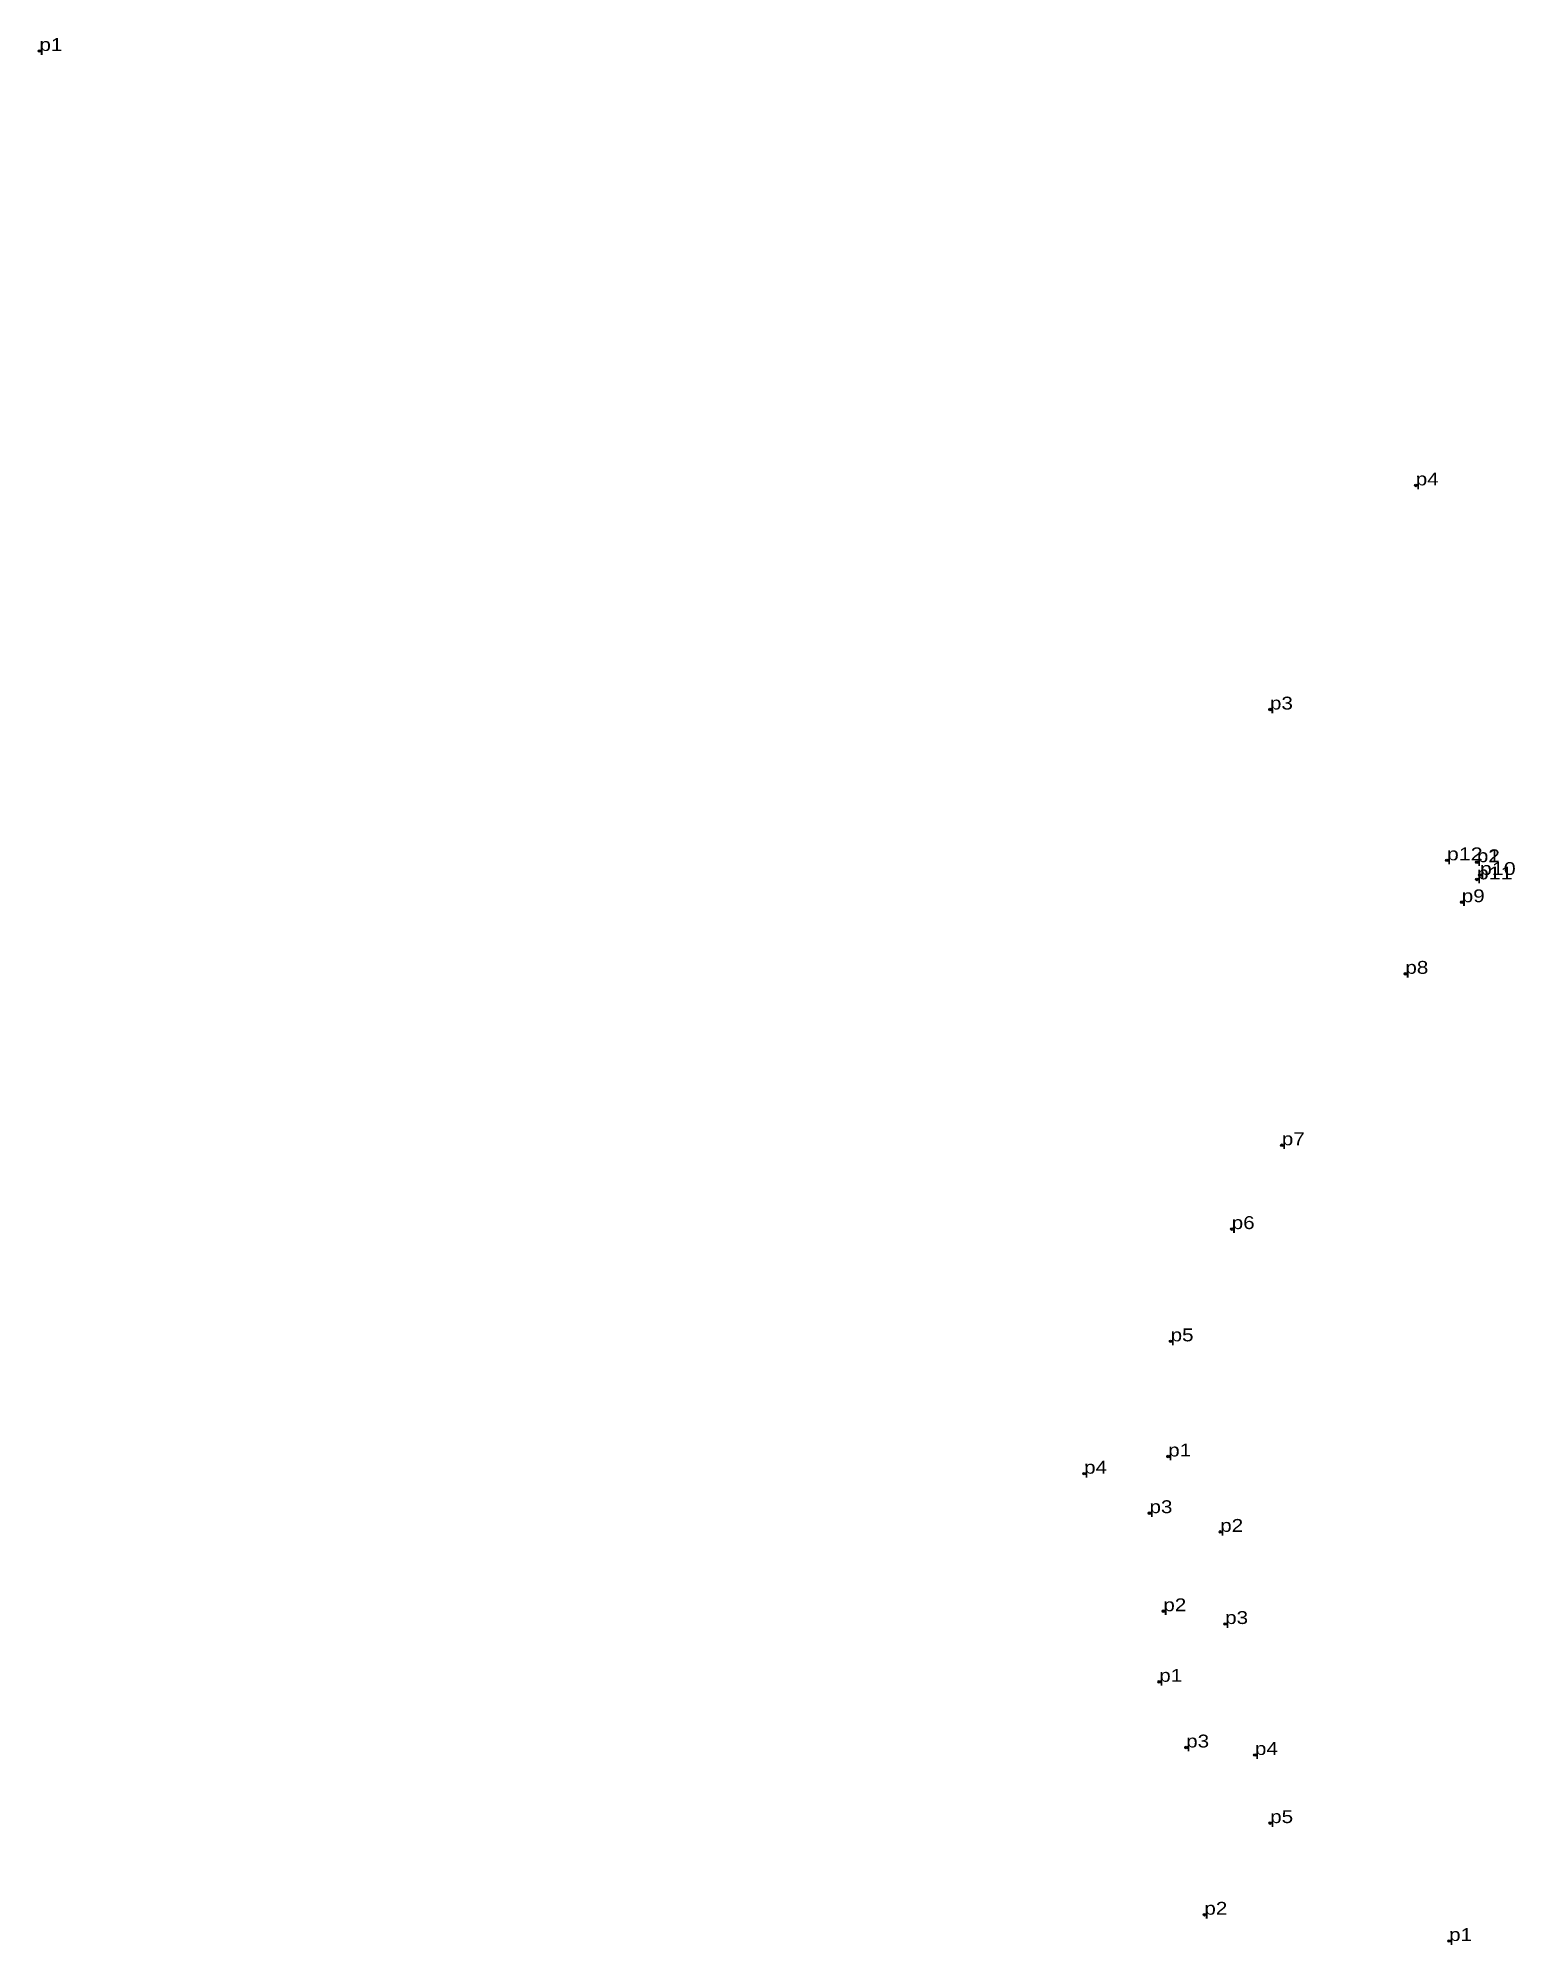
# Model space of a CAD drawing. Header units: metres. Extents: x 536276 to 538367, y 1836890 to 1838649.
# Drawn here: x 538159.9 to 538366.8, y 1838381.4 to 1838648.5 of the extents above; entities that cross this region are included whole.
import ezdxf

# ---------------------------------------------------------------- set-up
doc = ezdxf.new("R2010")
doc.units = ezdxf.units.M
doc.header["$LTSCALE"] = 0.72
doc.header["$PDMODE"] = 32
doc.header["$PDSIZE"] = 0.36
doc.layers.add('12', color=7, linetype='Continuous')
doc.layers.add('7', color=7, linetype='Continuous')

msp = doc.modelspace()

# ---------------------------------------------------------------- texts
at = {"layer": '12'}
for s, width, p in [('p1', 1.2, (538160.04, 1838646.71)), ('p4', 1.2, (538352.88, 1838585.85)), ('p3', 1.2, (538332.45, 1838554.45)), ('p12', 1.25, (538357.23, 1838533.32)), ('p2', 1.2, (538361.44, 1838533.06)), ('p1', 1.2, (538361.44, 1838533.07)), ('p11', 1.25, (538361.43, 1838530.65)), ('p10', 1.25, (538361.86, 1838531.27)), ('p9', 1.2, (538359.32, 1838527.45)), ('p8', 1.2, (538351.42, 1838517.42)), ('p7', 1.2, (538334.11, 1838493.4)), ('p6', 1.2, (538327.09, 1838481.66)), ('p5', 1.2, (538318.53, 1838465.93)), ('p4', 1.2, (538306.41, 1838447.39)), ('p1', 1.2, (538318.19, 1838449.8)), ('p3', 1.2, (538315.57, 1838441.86)), ('p2', 1.2, (538325.48, 1838439.24)), ('p2', 1.2, (538317.51, 1838428.12)), ('p3', 1.2, (538326.17, 1838426.33)), ('p1', 1.2, (538316.94, 1838418.23)), ('p3', 1.2, (538320.71, 1838409.03)), ('p4', 1.2, (538330.34, 1838407.98)), ('p5', 1.2, (538332.48, 1838398.44)), ('p2', 1.2, (538323.26, 1838385.6)), ('p1', 1.2, (538357.55, 1838381.92))]:
    msp.add_text(s, height=1.8, dxfattribs=dict(at, width=width)).set_placement(p)

# ---------------------------------------------------------------- linework, layer by layer
at = {"layer": '7'}
for p in [(538160.04, 1838646.71), (538352.89, 1838585.85), (538332.45, 1838554.45), (538357.23, 1838533.32), (538361.44, 1838533.07), (538361.44, 1838533.06), (538361.43, 1838530.65), (538361.86, 1838531.27), (538359.32, 1838527.45), (538351.42, 1838517.42), (538334.11, 1838493.4), (538327.09, 1838481.66), (538318.53, 1838465.93), (538318.19, 1838449.8), (538306.41, 1838447.39), (538315.57, 1838441.86), (538325.49, 1838439.23), (538317.51, 1838428.12), (538326.17, 1838426.33), (538316.94, 1838418.23), (538320.71, 1838409.03), (538330.34, 1838407.98), (538332.48, 1838398.44), (538323.26, 1838385.6), (538357.55, 1838381.92)]:
    msp.add_point(p, dxfattribs=at)

msp.set_redraw_order([(e.dxf.handle, doc.entitydb.next_handle()) for e in msp.query("TEXT MTEXT ATTDEF DIMENSION ARC_DIMENSION")])  # texts and dimensions are drawn at this point

doc.saveas('drawing.dxf')
